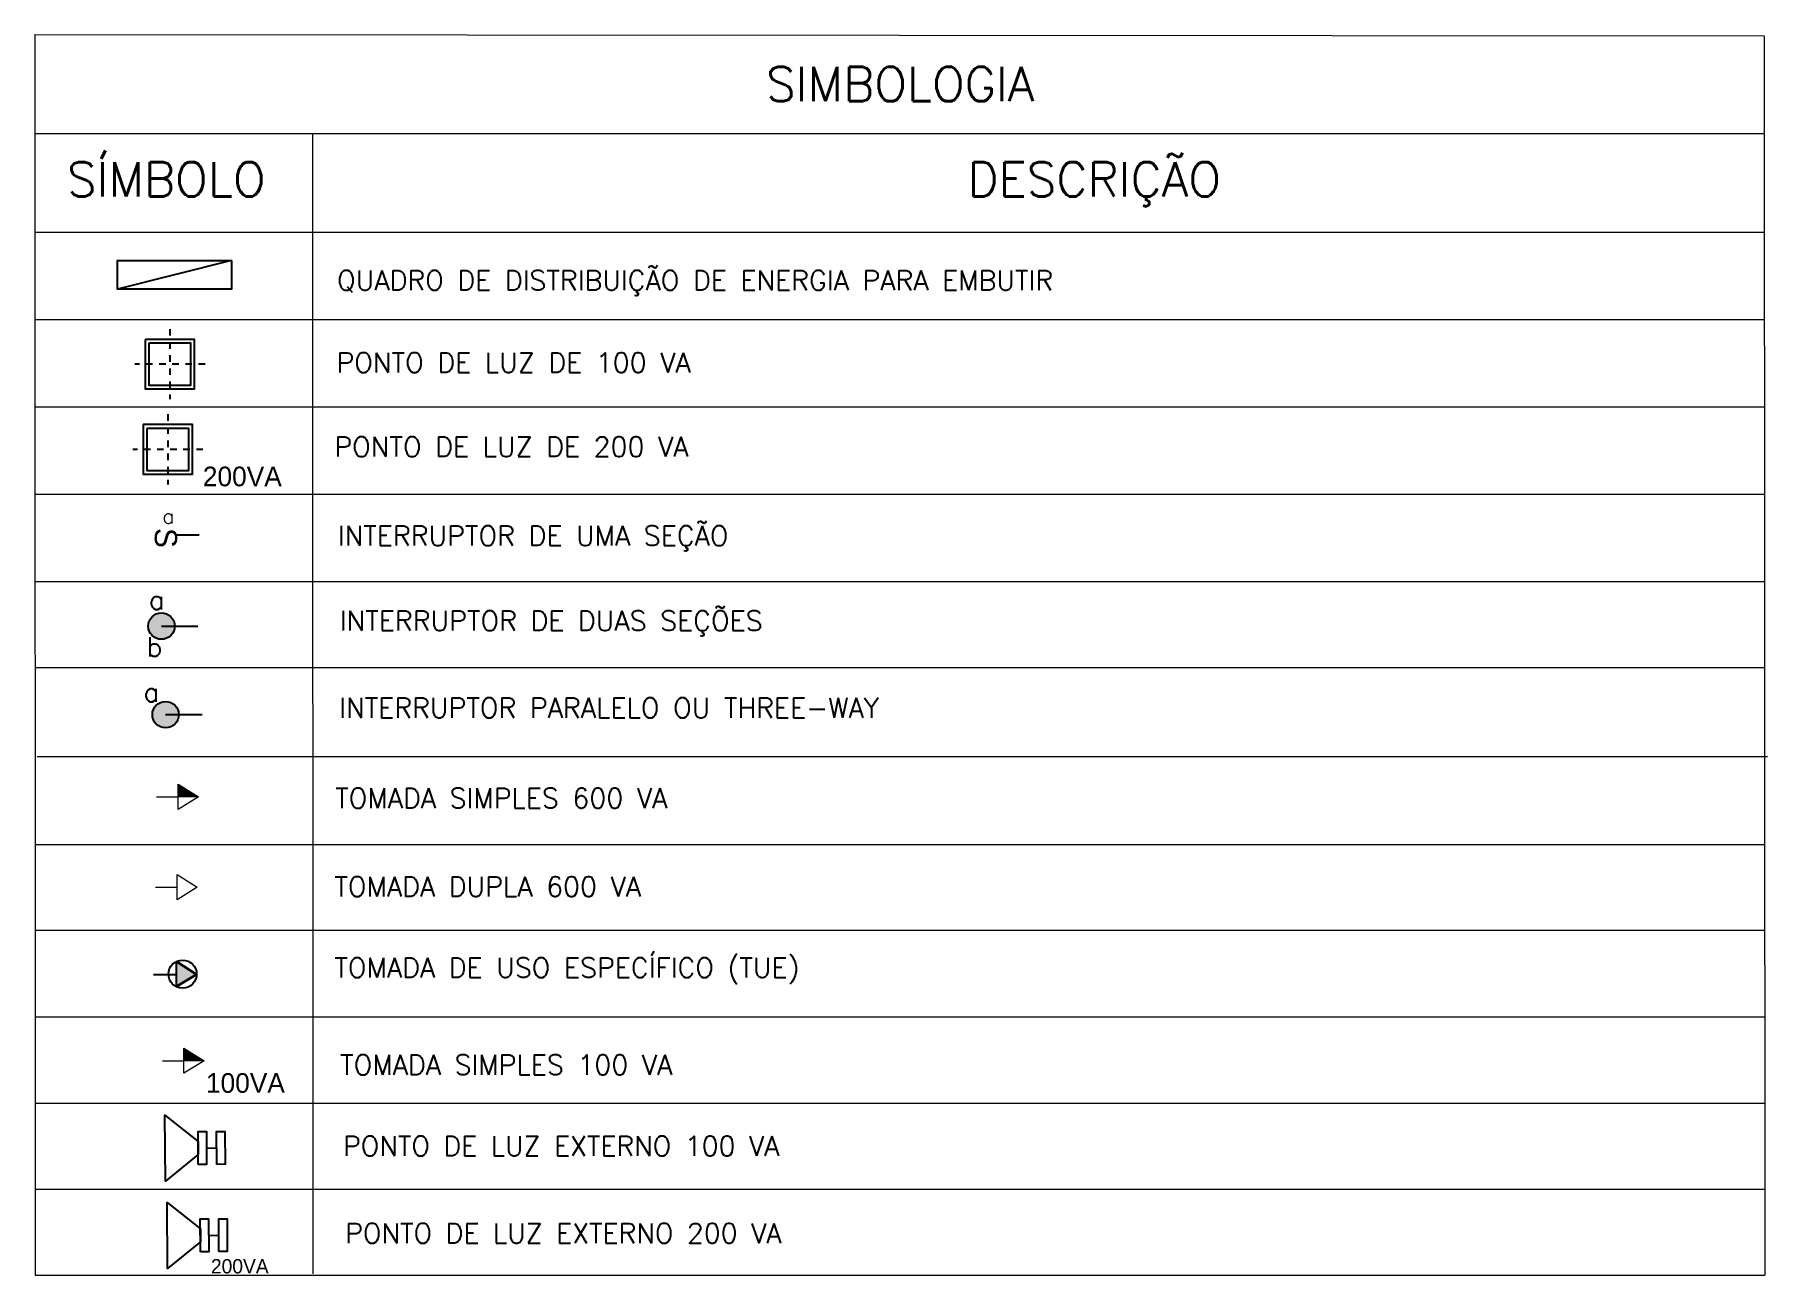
# Model space of a CAD drawing. Header units: metres. Extents: x 36.7 to 100.4, y -23.6 to 11.9.
# Drawn here: x 74.02 to 100.44, y -23.59 to -4.67 of the extents above; entities that cross this region are included whole.
import ezdxf
from ezdxf.enums import TextEntityAlignment as Align

# ---------------------------------------------------------------- set-up
doc = ezdxf.new("R2010")
doc.units = ezdxf.units.M
doc.linetypes.add('DASHDOT', pattern=[1, 0.5, -0.25, 0, -0.25])
for name, color, linetype in [('05', 5, 'Continuous'), ('08', 8, 'Continuous'), ('EE-INTERRUPTOR', 2, 'Continuous'), ('ILUMINAÇÃO', 3, 'Continuous'), ('PENA03', 1, 'Continuous'), ('SIMBOLO', 2, 'Continuous')]:
    doc.layers.add(name, color=color, linetype=linetype)
for name, color, linetype, lineweight in [('A-AREA-IDEN', 2, 'Continuous', 9), ('AL2', 2, 'Continuous', 20), ('AL3', 3, 'Continuous', 30), ('AR80', 2, 'Continuous', 20)]:
    doc.layers.add(name, color=color, linetype=linetype, lineweight=lineweight)
doc.styles.add('R140', font='simplex.shx', dxfattribs={"height": 3.5})
doc.styles.add('R80', font='simplex.shx', dxfattribs={"height": 2})
doc.styles.add('ROMANS', font='romans', dxfattribs={"height": 0.1})

msp = doc.modelspace()

# ---------------------------------------------------------------- texts
at = {"layer": 'A-AREA-IDEN', "attachment_point": 1}
for s, width, gutter_width, insert, char_height in [('200VA', 0.70939, 1.498, (76.588, -11.255), 0.2997), ('100VA', 0.70939, 1.498, (76.635, -20.506), 0.2997), ('200VA', 0.51909, 1.096, (76.711, -23.342), 0.2193)]:
    msp.add_mtext_dynamic_manual_height_columns(s, width=width, gutter_width=gutter_width, heights=[0], dxfattribs=dict(at, insert=insert, char_height=char_height))
at = {"layer": 'AR80', "style": 'R140'}
msp.add_text('SIMBOLOGIA', height=0.5275, dxfattribs=at).set_placement((87.22, -5.419), align=Align.MIDDLE_CENTER)
at = {"layer": 'AR80'}
for s, height, style, p in [('SÍMBOLO', 0.5275, 'R140', (74.515, -7.136)), ('DESCRIÇÃO', 0.5275, 'R140', (88.245, -7.136)), ('PONTO DE LUZ EXTERNO 100 VA', 0.30019, 'R80', (78.725, -21.767)), ('PONTO DE LUZ EXTERNO 200 VA', 0.30019, 'R80', (78.758, -23.098))]:
    msp.add_text(s, height=height, dxfattribs=dict(at, style=style)).set_placement(p)
at = {"layer": 'AR80', "char_height": 0.30144, "attachment_point": 4, "style": 'R80'}
for s, insert, width in [('QUADRO DE DISTRIBUIÇÃO DE ENERGIA PARA EMBUTIR', (78.634, -8.457), 13.37304), ('PONTO DE LUZ DE 100 VA', (78.625, -9.668), 22.00651), ('PONTO DE LUZ DE 200 VA', (78.592, -10.952), 22.00651), ('INTERRUPTOR DE UMA SEÇÃO', (78.646, -12.352), 22.00651), ('INTERRUPTOR DE DUAS SEÇÕES', (78.676, -13.649), 22.00651), ('INTERRUPTOR PARALELO OU THREE-WAY', (78.667, -14.934), 22.00651), ('TOMADA SIMPLES 600 VA', (78.605, -16.312), 22.00651), ('TOMADA DUPLA 600 VA', (78.592, -17.66), 22.00651), ('TOMADA DE USO ESPECÍFICO (TUE)', (78.592, -18.947), 22.00651), ('TOMADA SIMPLES 100 VA\\P ', (78.681, -20.631), 21.00207)]:
    msp.add_mtext(s, dxfattribs=dict(at, insert=insert, width=width))
at = {"layer": 'PENA03', "color": 1, "char_height": 0.2938, "attachment_point": 1, "style": 'ROMANS'}
for insert in [(75.764, -13.141), (75.683, -14.548)]:
    msp.add_mtext_dynamic_manual_height_columns('{\\C0;a}', width=0.02171, gutter_width=2.261, heights=[0], dxfattribs=dict(at, insert=insert))
at = {"layer": 'PENA03', "insert": (75.731, -13.858), "char_height": 0.2938, "attachment_point": 1, "style": 'ROMANS'}
msp.add_mtext_dynamic_manual_height_columns('{\\C0;b}', width=0.02171, gutter_width=2.261, heights=[0], dxfattribs=at)

# ---------------------------------------------------------------- blocks, each defined once
blk = doc.blocks.new('A$C11733BE7')
at = {"layer": 'EE-INTERRUPTOR', "ltscale": 63}
blk.add_line((22.45, 3.86), (11.25, 3.86), dxfattribs=at)
blk.add_text('S', height=11.25, rotation=270, dxfattribs=at).set_placement((0, 7.5))
at = {"layer": 'PENA03', "insert": (3.79, 17.21), "char_height": 7.499, "attachment_point": 1, "style": 'ROMANS'}
blk.add_mtext_dynamic_manual_height_columns('{\\C0;a}', width=0.3601, gutter_width=37.5, heights=[0], dxfattribs=at)
blk = doc.blocks.new('A$C2d1ab4d6')
for points in [[(27.3, 157.9), (27.3, 27.3), (157.9, 27.3), (157.9, 157.9)], [(37.3, 147.9), (37.3, 37.3), (147.9, 37.3), (147.9, 147.9)]]:
    blk.add_lwpolyline(points, close=True)
at = {"layer": '08', "linetype": 'DASHDOT'}
for p, q in [((92.6, 185.3), (92.6, 0)), ((185.3, 92.6), (0, 92.6))]:
    blk.add_line(p, q, dxfattribs=at)
blk = doc.blocks.new('A$C5A796328')
at = {"ltscale": 50}
h = blk.add_hatch(color=2, dxfattribs=at)
h.dxf.hatch_style = 1
h.paths.add_polyline_path([(15.6, 18.2), (15.6, 9.1), (30.2, 9.1)])
at = {"color": 2, "ltscale": 63}
for p, q in [((15.6, 0), (15.6, 18.2)), ((15.6, 18.2), (30.2, 9.1)), ((0, 9.1), (15.6, 9.1)), ((30.2, 9.1), (15.6, 0)), ((30.2, 9.1), (15.6, 9.1))]:
    blk.add_line(p, q, dxfattribs=at)
blk = doc.blocks.new('A$C51054501')
at = {"layer": 'AL3', "ltscale": 2}
h = blk.add_hatch(color=2, dxfattribs=at)
h.dxf.hatch_style = 1
h.paths.add_polyline_path([(21.9, 6.96), (11.66, 13.49), (11.66, 0.77)])
at = {"layer": 'AL3', "color": 2, "ltscale": 2}
for p, q in [((21.9, 6.96), (11.66, 13.49)), ((11.66, 0.77), (21.91, 6.97))]:
    blk.add_line(p, q, dxfattribs=at)
at = {"layer": 'SIMBOLO', "color": 2, "ltscale": 63}
for p, q in [((11.66, 0.77), (11.66, 13.51)), ((0, 6.98), (10.02, 6.98)), ((8.35, 6.98), (11.68, 6.98))]:
    blk.add_line(p, q, dxfattribs=at)
at = {"layer": 'SIMBOLO', "color": 1}
blk.add_circle((14.79, 7.11), 7.11, dxfattribs=at)
blk = doc.blocks.new('poste bicicross 1')
at = {"layer": 'ILUMINAÇÃO'}
blk.add_line((-0.057, 1.76), (-0.057, 1.452), dxfattribs=at)
for points in [[(-0.257, 2.012), (-1.057, 3.012), (0.943, 3.012), (0.143, 2.012)], [(-0.557, 2.012), (0.443, 2.012), (0.443, 1.76), (-0.557, 1.76)], [(-0.553, 1.452), (0.44, 1.452), (0.44, 1.2), (-0.553, 1.2)]]:
    blk.add_lwpolyline(points, close=True, dxfattribs=at)

# ---------------------------------------------------------------- hatches: boundary and pattern name
h = msp.add_hatch(color=2)
h.dxf.hatch_style = 1
h.paths.add_polyline_path([(75.755, -13.687, 1), (76.16, -13.687, 1)])
at = {"true_color": 0x000000}
h = msp.add_hatch(color=18, dxfattribs=at)
h.dxf.hatch_style = 1
h.paths.add_polyline_path([(75.818, -15.038, 1), (76.223, -15.038, 1)])

# ---------------------------------------------------------------- linework, layer by layer
at = {"color": 2}
for p, q in [((75.957, -13.687), (76.512, -13.687)), ((76.02, -15.038), (76.575, -15.038))]:
    msp.add_line(p, q, dxfattribs=at)
at = {"color": 1, "elevation": 0}
msp.add_lwpolyline([(77.027, -8.109), (77.027, -8.55), (75.285, -8.55), (75.285, -8.109)], close=True, dxfattribs=at)
msp.add_lwpolyline([(77.027, -8.109), (75.285, -8.55)], dxfattribs=at)
at = {"color": 2}
for centre in [(75.957, -13.687), (76.02, -15.038)]:
    msp.add_circle(centre, 0.202, dxfattribs=at)
at = {"layer": 'A-AREA-IDEN'}
for p, q in [((74.028, -4.666), (100.39, -4.684)), ((100.39, -4.684), (100.404, -23.586))]:
    msp.add_line(p, q, dxfattribs=at)
at = {"layer": 'AL2', "color": 1, "ltscale": 63}
for p, q in [((75.868, -17.669), (76.196, -17.669)), ((76.196, -17.861), (76.196, -17.478)), ((76.196, -17.478), (76.502, -17.669)), ((76.502, -17.669), (76.196, -17.861))]:
    msp.add_line(p, q, dxfattribs=at)
at = {"layer": 'AR80'}
for p, q in [((74.028, -4.666), (74.031, -23.59)), ((74.028, -6.172), (100.404, -6.172)), ((78.262, -6.172), (78.265, -23.568)), ((74.028, -7.679), (100.404, -7.679)), ((74.028, -9.011), (100.399, -9.011)), ((74.023, -10.343), (100.395, -10.343)), ((74.023, -11.675), (100.395, -11.675)), ((74.023, -11.675), (100.395, -11.675)), ((74.032, -13.005), (100.403, -13.005)), ((74.025, -14.321), (100.396, -14.321)), ((74.06, -15.675), (100.44, -15.676)), ((74.028, -17.02), (100.408, -17.021)), ((74.028, -18.324), (100.399, -18.324)), ((74.028, -19.645), (100.399, -19.645)), ((74.028, -20.966), (100.404, -20.966)), ((74.031, -22.276), (100.402, -22.276)), ((74.031, -23.59), (100.404, -23.586))]:
    msp.add_line(p, q, dxfattribs=at)

# ---------------------------------------------------------------- block references
at = {"xscale": 0.0057814386213016, "yscale": 0.0057814386213016, "zscale": 0.0057814386213016}
for p in [(75.55, -10.227, 0), (75.518, -11.527, 0)]:
    msp.add_blockref('A$C2d1ab4d6', p, dxfattribs=at)
at = {"layer": '05', "xscale": 0.503905374317553, "yscale": 0.503905374317553, "zscale": 0.503905374317553, "rotation": 90.33632238783719}
for p in [(77.531, -21.614), (77.564, -22.946)]:
    msp.add_blockref('poste bicicross 1', p, dxfattribs=at)
at = {"layer": 'AL2', "color": 1, "ltscale": 50, "xscale": 0.0210968465781298, "yscale": 0.0210968465781298, "zscale": 0.0210968465781298}
for p in [(75.882, -16.483), (75.971, -20.508)]:
    msp.add_blockref('A$C5A796328', p, dxfattribs=at)
at = {"layer": 'AL2', "color": 1, "ltscale": 2, "xscale": 0.0301443811306973, "yscale": 0.0301443811306973, "zscale": 0.0301443811306973}
msp.add_blockref('A$C51054501', (75.833, -19.21), dxfattribs=at)
at = {"layer": 'AR80', "color": 1, "ltscale": 50, "xscale": 0.0301383522544712, "yscale": 0.0301383522544712, "zscale": 0.0301383522544712}
msp.add_blockref('A$C11733BE7', (75.855, -12.417), dxfattribs=at)

msp.set_redraw_order([(e.dxf.handle, doc.entitydb.next_handle()) for e in msp.query("TEXT MTEXT ATTDEF DIMENSION ARC_DIMENSION")])  # texts and dimensions are drawn at this point

doc.saveas('drawing.dxf')
